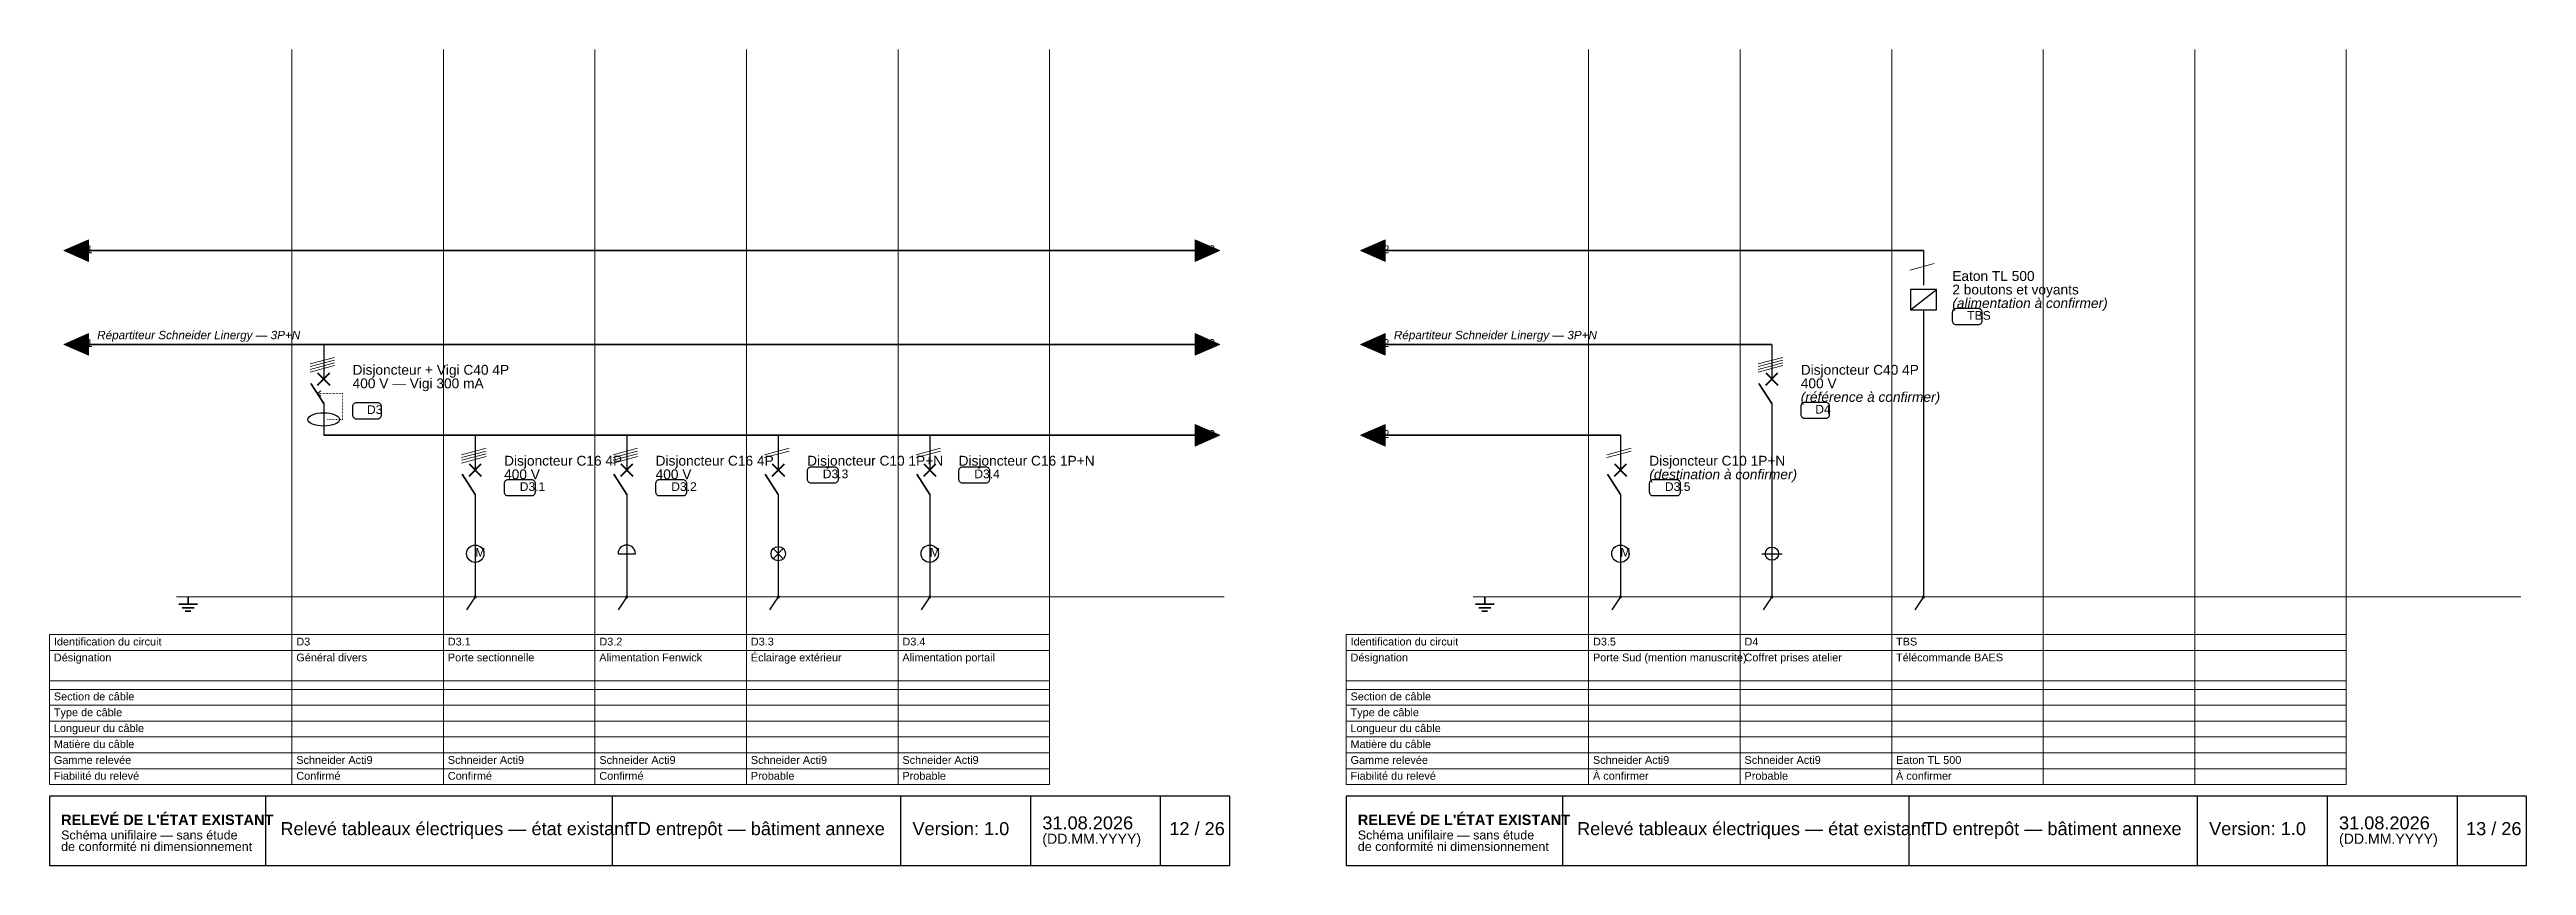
# Model space of a CAD drawing. Header units: millimetres. Extents: x 4 to 1561, y -1145 to 205.
# Drawn here: x 638 to 1244, y -455 to -256 of the extents above; entities that cross this region are included whole.
import ezdxf

# ---------------------------------------------------------------- set-up
doc = ezdxf.new("R2010")
doc.units = ezdxf.units.MM
doc.header["$LTSCALE"] = 0.5
doc.linetypes.add('DASHED', pattern=[1.524, 1.27, -0.254])
doc.linetypes.add('DOT', pattern=[0.508, 0, -0.508])
for name, color, linetype, lineweight, plot in [('RENVOIS_FOLIO', 5, 'Continuous', 0, False), ('SCHEMA', 7, 'Continuous', 0, False), ('SYMBOLES', 7, 'Continuous', 0, False), ('TERRE', 3, 'Continuous', 0, False), ('TEXTE', 7, 'Continuous', 0, False), ('TEXTE_A_CONFIRMER', 1, 'Continuous', 0, False), ('TRAME', 253, 'Continuous', 0, False)]:
    doc.layers.add(name, color=color, linetype=linetype, lineweight=lineweight, plot=plot)
doc.styles.add('SCHEMA', font='arial.ttf')
doc.styles.add('SCHEMA_GRAS', font='arialbd.ttf')
doc.styles.add('SCHEMA_ITAL', font='ariali.ttf')

msp = doc.modelspace()

# ---------------------------------------------------------------- texts
at = {"layer": 'TEXTE'}
for s, height, style, p in [('11', 1.905, 'SCHEMA', (645.82, -305.41)), ('13', 1.905, 'SCHEMA', (920.24, -305.41)), ('12', 1.905, 'SCHEMA', (962.82, -305.41)), ('2 boutons et voyants', 2.3989, 'SCHEMA', (1103.4, -315.5)), ('Eaton TL 500', 2.3989, 'SCHEMA', (1103.4, -312.19)), ('TBS', 2.117, 'SCHEMA', (1107.05, -321.68)), ('11', 1.905, 'SCHEMA', (645.82, -328.34)), ('Répartiteur Schneider Linergy — 3P+N', 2.0461, 'SCHEMA_ITAL', (649.88, -326.44)), ('13', 1.905, 'SCHEMA', (920.24, -328.34)), ('12', 1.905, 'SCHEMA', (962.82, -328.34)), ('Répartiteur Schneider Linergy — 3P+N', 2.0461, 'SCHEMA_ITAL', (966.88, -326.44)), ('Disjoncteur + Vigi C40 4P', 2.3989, 'SCHEMA', (712.32, -335.12)), ('Disjoncteur C40 4P', 2.3989, 'SCHEMA', (1066.36, -335.12)), ('400 V — Vigi 300 mA', 2.3989, 'SCHEMA', (712.32, -338.43)), ('400 V', 2.399, 'SCHEMA', (1066.36, -338.43)), ('D3', 2.117, 'SCHEMA', (715.84, -344.71)), ('D4', 2.117, 'SCHEMA', (1069.89, -344.61)), ('13', 1.905, 'SCHEMA', (920.24, -350.57)), ('12', 1.905, 'SCHEMA', (962.82, -350.57)), ('Disjoncteur C16 4P', 2.3989, 'SCHEMA', (749.36, -357.34)), ('Disjoncteur C16 4P', 2.3989, 'SCHEMA', (786.4, -357.34)), ('Disjoncteur C10 1P+N', 2.3989, 'SCHEMA', (823.44, -357.34)), ('Disjoncteur C16 1P+N', 2.3989, 'SCHEMA', (860.48, -357.34)), ('Disjoncteur C10 1P+N', 2.3989, 'SCHEMA', (1029.32, -357.34)), ('400 V', 2.399, 'SCHEMA', (749.36, -360.66)), ('D3.1', 2.117, 'SCHEMA', (753.18, -363.52)), ('400 V', 2.399, 'SCHEMA', (786.4, -360.66)), ('D3.2', 2.117, 'SCHEMA', (790.22, -363.52)), ('D3.3', 2.117, 'SCHEMA', (827.26, -360.41)), ('D3.4', 2.117, 'SCHEMA', (864.31, -360.41)), ('D3.5', 2.117, 'SCHEMA', (1033.14, -363.52)), ('M', 2.12, 'SCHEMA', (742.3, -379.6)), ('M', 2.12, 'SCHEMA', (853.43, -379.6)), ('M', 2.12, 'SCHEMA', (1022.26, -379.6)), ('Identification du circuit', 1.905, 'SCHEMA', (639.29, -401.3)), ('D3', 1.905, 'SCHEMA', (698.56, -401.3)), ('D3.1', 1.905, 'SCHEMA', (735.6, -401.3)), ('D3.2', 1.905, 'SCHEMA', (772.64, -401.3)), ('D3.3', 1.905, 'SCHEMA', (809.68, -401.3)), ('D3.4', 1.905, 'SCHEMA', (846.73, -401.3)), ('Identification du circuit', 1.905, 'SCHEMA', (956.29, -401.3)), ('D3.5', 1.905, 'SCHEMA', (1015.56, -401.3)), ('D4', 1.905, 'SCHEMA', (1052.6, -401.3)), ('TBS', 1.905, 'SCHEMA', (1089.64, -401.3)), ('Désignation', 1.905, 'SCHEMA', (639.29, -405.18)), ('Général divers', 1.905, 'SCHEMA', (698.56, -405.18)), ('Porte sectionnelle', 1.905, 'SCHEMA', (735.6, -405.18)), ('Alimentation Fenwick', 1.905, 'SCHEMA', (772.64, -405.18)), ('Éclairage extérieur', 1.905, 'SCHEMA', (809.68, -405.18)), ('Alimentation portail', 1.905, 'SCHEMA', (846.73, -405.18)), ('Désignation', 1.905, 'SCHEMA', (956.29, -405.18)), ('Porte Sud (mention manuscrite)', 1.905, 'SCHEMA', (1015.56, -405.18)), ('Coffret prises atelier', 1.905, 'SCHEMA', (1052.6, -405.18)), ('Télécommande BAES', 1.905, 'SCHEMA', (1089.64, -405.18)), ('Type de câble', 1.905, 'SCHEMA', (639.29, -418.58)), ('Section de câble', 1.905, 'SCHEMA', (639.29, -414.7)), ('Type de câble', 1.905, 'SCHEMA', (956.29, -418.58)), ('Section de câble', 1.905, 'SCHEMA', (956.29, -414.7)), ('Longueur du câble', 1.905, 'SCHEMA', (639.29, -422.46)), ('Longueur du câble', 1.905, 'SCHEMA', (956.29, -422.46)), ('Gamme relevée', 1.905, 'SCHEMA', (639.29, -430.23)), ('Matière du câble', 1.905, 'SCHEMA', (639.29, -426.35)), ('Schneider Acti9', 1.905, 'SCHEMA', (698.56, -430.23)), ('Schneider Acti9', 1.905, 'SCHEMA', (735.6, -430.23)), ('Schneider Acti9', 1.905, 'SCHEMA', (772.64, -430.23)), ('Schneider Acti9', 1.905, 'SCHEMA', (809.68, -430.23)), ('Schneider Acti9', 1.905, 'SCHEMA', (846.73, -430.23)), ('Gamme relevée', 1.905, 'SCHEMA', (956.29, -430.23)), ('Matière du câble', 1.905, 'SCHEMA', (956.29, -426.35)), ('Schneider Acti9', 1.905, 'SCHEMA', (1015.56, -430.23)), ('Schneider Acti9', 1.905, 'SCHEMA', (1052.6, -430.23)), ('Eaton TL 500', 1.905, 'SCHEMA', (1089.64, -430.23)), ('Fiabilité du relevé', 1.905, 'SCHEMA', (639.29, -434.11)), ('Confirmé', 1.905, 'SCHEMA', (698.56, -434.11)), ('Confirmé', 1.905, 'SCHEMA', (735.6, -434.11)), ('Confirmé', 1.905, 'SCHEMA', (772.64, -434.11)), ('Probable', 1.905, 'SCHEMA', (809.68, -434.11)), ('Probable', 1.905, 'SCHEMA', (846.73, -434.11)), ('Fiabilité du relevé', 1.905, 'SCHEMA', (956.29, -434.11)), ('Probable', 1.905, 'SCHEMA', (1052.6, -434.11)), ("RELEVÉ DE L'ÉTAT EXISTANT", 2.54, 'SCHEMA_GRAS', (641.06, -445.18)), ("RELEVÉ DE L'ÉTAT EXISTANT", 2.54, 'SCHEMA_GRAS', (958.06, -445.18)), ('Schéma unifilaire — sans étude', 2.1872, 'SCHEMA', (641.06, -448.71)), ('Relevé tableaux électriques — état existant', 3.175, 'SCHEMA', (694.68, -447.65)), ('TD entrepôt — bâtiment annexe', 3.175, 'SCHEMA', (779.34, -447.65)), ('Version: 1.0', 3.175, 'SCHEMA', (849.19, -447.65)), ('31.08.2026', 3.175, 'SCHEMA', (880.94, -446.24)), ('(DD.MM.YYYY)', 2.4694, 'SCHEMA', (880.94, -449.77)), ('12 / 26', 3.175, 'SCHEMA', (911.99, -447.65)), ('Schéma unifilaire — sans étude', 2.1872, 'SCHEMA', (958.06, -448.71)), ('Relevé tableaux électriques — état existant', 3.175, 'SCHEMA', (1011.68, -447.65)), ('TD entrepôt — bâtiment annexe', 3.175, 'SCHEMA', (1096.34, -447.65)), ('Version: 1.0', 3.175, 'SCHEMA', (1166.19, -447.65)), ('31.08.2026', 3.175, 'SCHEMA', (1197.94, -446.24)), ('(DD.MM.YYYY)', 2.4694, 'SCHEMA', (1197.94, -449.77)), ('13 / 26', 3.175, 'SCHEMA', (1228.99, -447.65)), ('de conformité ni dimensionnement', 2.1872, 'SCHEMA', (641.06, -451.53)), ('de conformité ni dimensionnement', 2.1872, 'SCHEMA', (958.06, -451.53))]:
    msp.add_text(s, height=height, dxfattribs=dict(at, style=style)).set_placement(p)
at = {"layer": 'TEXTE_A_CONFIRMER'}
for s, height, style, p in [('(alimentation à confirmer)', 2.3989, 'SCHEMA_ITAL', (1103.4, -318.82)), ('(référence à confirmer)', 2.3989, 'SCHEMA_ITAL', (1066.36, -341.75)), ('(destination à confirmer)', 2.3989, 'SCHEMA_ITAL', (1029.32, -360.66)), ('À confirmer', 1.905, 'SCHEMA', (1015.56, -434.11)), ('À confirmer', 1.905, 'SCHEMA', (1089.64, -434.11))]:
    msp.add_text(s, height=height, dxfattribs=dict(at, style=style)).set_placement(p)

# ---------------------------------------------------------------- hatches: boundary and pattern name
at = {"layer": 'RENVOIS_FOLIO'}
for points in [[(647.76, -302.13), (641.76, -304.78), (647.76, -307.42)], [(918.3, -302.13), (924.3, -304.78), (918.3, -307.42)], [(964.76, -302.13), (958.76, -304.78), (964.76, -307.42)], [(647.76, -325.06), (641.76, -327.71), (647.76, -330.35)], [(918.3, -325.06), (924.3, -327.71), (918.3, -330.35)], [(964.76, -325.06), (958.76, -327.71), (964.76, -330.35)], [(918.3, -347.29), (924.3, -349.93), (918.3, -352.58)], [(964.76, -347.29), (958.76, -349.93), (964.76, -352.58)]]:
    msp.add_hatch(color=7, dxfattribs=at).paths.add_polyline_path(points)
at = {"layer": 'SCHEMA'}
h = msp.add_hatch(color=7, dxfattribs=at)
edge = h.paths.add_edge_path()
edge.add_arc((742.3, -389.44), 0.388, 0, 360)
h = msp.add_hatch(color=7, dxfattribs=at)
edge = h.paths.add_edge_path()
edge.add_arc((779.34, -389.44), 0.388, 0, 360)
h = msp.add_hatch(color=7, dxfattribs=at)
edge = h.paths.add_edge_path()
edge.add_arc((816.39, -389.44), 0.388, 0, 360)
h = msp.add_hatch(color=7, dxfattribs=at)
edge = h.paths.add_edge_path()
edge.add_arc((853.43, -389.44), 0.388, 0, 360)
h = msp.add_hatch(color=7, dxfattribs=at)
edge = h.paths.add_edge_path()
edge.add_arc((1022.26, -389.44), 0.388, 0, 360)
h = msp.add_hatch(color=7, dxfattribs=at)
edge = h.paths.add_edge_path()
edge.add_arc((1059.3, -389.44), 0.388, 0, 360)
h = msp.add_hatch(color=7, dxfattribs=at)
edge = h.paths.add_edge_path()
edge.add_arc((1096.34, -389.44), 0.388, 0, 360)

# ---------------------------------------------------------------- linework, layer by layer
at = {"layer": 'RENVOIS_FOLIO'}
for points in [[(647.76, -302.13), (641.76, -304.78), (647.76, -307.42)], [(918.3, -302.13), (924.3, -304.78), (918.3, -307.42)], [(964.76, -302.13), (958.76, -304.78), (964.76, -307.42)], [(647.76, -325.06), (641.76, -327.71), (647.76, -330.35)], [(918.3, -325.06), (924.3, -327.71), (918.3, -330.35)], [(964.76, -325.06), (958.76, -327.71), (964.76, -330.35)], [(918.3, -347.29), (924.3, -349.93), (918.3, -352.58)], [(964.76, -347.29), (958.76, -349.93), (964.76, -352.58)]]:
    msp.add_lwpolyline(points, close=True, dxfattribs=at)
at = {"layer": 'SCHEMA', "lineweight": 35}
for p, q in [((647.76, -304.78), (918.3, -304.78)), ((964.76, -304.78), (1096.34, -304.78)), ((647.76, -327.71), (918.3, -327.71)), ((964.76, -327.71), (1059.3, -327.71)), ((702.09, -337.23), (705.26, -342.17)), ((1056.13, -337.23), (1059.3, -342.17)), ((705.26, -349.93), (918.3, -349.93)), ((964.76, -349.93), (1022.26, -349.93)), ((739.13, -359.46), (742.3, -364.4)), ((776.17, -359.46), (779.34, -364.4)), ((813.21, -359.46), (816.39, -364.4)), ((850.25, -359.46), (853.43, -364.4)), ((1019.09, -359.46), (1022.26, -364.4)), ((669.81, -391.21), (674.39, -391.21)), ((670.62, -392.06), (673.58, -392.06)), ((671.39, -392.9), (672.81, -392.9)), ((672.1, -389.44), (672.1, -391.21)), ((986.81, -391.21), (991.39, -391.21)), ((987.62, -392.06), (990.58, -392.06)), ((988.39, -392.9), (989.81, -392.9)), ((989.1, -389.44), (989.1, -391.21))]:
    msp.add_line(p, q, dxfattribs=at)
at = {"layer": 'SCHEMA', "lineweight": 30}
for p, q in [((1096.34, -304.78), (1096.34, -313.24)), ((1093.17, -319.24), (1099.52, -314.3)), ((1096.34, -319.24), (1096.34, -389.44)), ((705.26, -327.71), (705.26, -336.18)), ((1059.3, -327.71), (1059.3, -336.18)), ((705.26, -342.17), (705.26, -349.93)), ((1059.3, -342.17), (1059.3, -389.44)), ((742.3, -349.93), (742.3, -358.4)), ((779.34, -349.93), (779.34, -358.4)), ((816.39, -349.93), (816.39, -358.4)), ((853.43, -349.93), (853.43, -358.4)), ((1022.26, -349.93), (1022.26, -358.4)), ((742.3, -364.4), (742.3, -389.44)), ((779.34, -364.4), (779.34, -389.44)), ((816.39, -364.4), (816.39, -389.44)), ((853.43, -364.4), (853.43, -389.44)), ((1022.26, -364.4), (1022.26, -389.44)), ((777.23, -378.86), (781.46, -378.86)), ((815.15, -380.1), (817.62, -377.63)), ((815.15, -377.63), (817.62, -380.1)), ((1056.83, -378.86), (1061.77, -378.86)), ((1059.3, -376.39), (1059.3, -381.33)), ((742.3, -389.44), (740.19, -392.62)), ((779.34, -389.44), (777.23, -392.62)), ((816.39, -389.44), (814.27, -392.62)), ((853.43, -389.44), (851.31, -392.62)), ((1022.26, -389.44), (1020.14, -392.62)), ((1059.3, -389.44), (1057.19, -392.62)), ((1096.34, -389.44), (1094.23, -392.62))]:
    msp.add_line(p, q, dxfattribs=at)
at = {"layer": 'SCHEMA', "lineweight": 40}
for p, q in [((703.78, -337.66), (706.74, -334.69)), ((703.78, -334.69), (706.74, -337.66)), ((1057.82, -337.66), (1060.78, -334.69)), ((1057.82, -334.69), (1060.78, -337.66)), ((740.82, -359.88), (743.78, -356.92)), ((740.82, -356.92), (743.78, -359.88)), ((777.86, -359.88), (780.83, -356.92)), ((777.86, -356.92), (780.83, -359.88)), ((814.9, -359.88), (817.87, -356.92)), ((814.9, -356.92), (817.87, -359.88)), ((851.95, -359.88), (854.91, -356.92)), ((851.95, -356.92), (854.91, -359.88)), ((1020.78, -359.88), (1023.74, -356.92)), ((1020.78, -356.92), (1023.74, -359.88))]:
    msp.add_line(p, q, dxfattribs=at)
at = {"layer": 'SCHEMA', "lineweight": 30}
msp.add_lwpolyline([(1093.17, -319.24), (1099.52, -319.24), (1099.52, -314.3), (1093.17, -314.3)], close=True, dxfattribs=at)
for centre, radius in [((742.3, -378.86), 2.12), ((816.39, -378.86), 1.76), ((853.43, -378.86), 2.12), ((1022.26, -378.86), 2.12), ((1059.3, -378.86), 1.62)]:
    msp.add_circle(centre, radius, dxfattribs=at)
msp.add_arc((779.34, -378.86), 2.12, 0, 180, dxfattribs=at)
msp.add_ellipse((705.26, -346.05), major_axis=(3.88, 0), ratio=0.418182, dxfattribs=at)
at = {"layer": 'SYMBOLES', "lineweight": 20}
for p, q in [((1092.99, -309.54), (1098.99, -307.95)), ((701.91, -332.47), (707.91, -330.88)), ((701.91, -333.14), (707.91, -331.55)), ((701.91, -333.81), (707.91, -332.22)), ((701.91, -334.48), (707.91, -332.89)), ((1055.95, -332.47), (1061.95, -330.88)), ((1055.95, -333.14), (1061.95, -331.55)), ((1055.95, -333.81), (1061.95, -332.22)), ((1055.95, -334.48), (1061.95, -332.89)), ((703.71, -339.7), (704.56, -339.07)), ((703.71, -339.7), (704.56, -340.34)), ((738.95, -354.7), (744.95, -353.11)), ((738.95, -355.37), (744.95, -353.78)), ((738.95, -356.04), (744.95, -354.45)), ((738.95, -356.71), (744.95, -355.12)), ((775.99, -354.7), (781.99, -353.11)), ((775.99, -355.37), (781.99, -353.78)), ((775.99, -356.04), (781.99, -354.45)), ((775.99, -356.71), (781.99, -355.12)), ((813.03, -354.7), (819.03, -353.11)), ((813.03, -355.37), (819.03, -353.78)), ((850.08, -354.7), (856.07, -353.11)), ((850.08, -355.37), (856.07, -353.78)), ((1018.91, -354.7), (1024.91, -353.11)), ((1018.91, -355.37), (1024.91, -353.78))]:
    msp.add_line(p, q, dxfattribs=at)
at = {"layer": 'SYMBOLES', "linetype": 'DOT', "lineweight": 20}
for p, q in [((703.71, -339.7), (709.85, -339.7)), ((709.85, -339.7), (709.85, -346.05)), ((709.85, -346.05), (705.97, -346.05))]:
    msp.add_line(p, q, dxfattribs=at)
at = {"layer": 'SYMBOLES', "lineweight": 15}
for p, q in [((638.23, -398.62), (882.71, -398.62)), ((638.23, -435.31), (638.23, -398.62)), ((697.5, -435.31), (697.5, -398.62)), ((734.54, -435.31), (734.54, -398.62)), ((771.58, -435.31), (771.58, -398.62)), ((808.62, -435.31), (808.62, -398.62)), ((845.67, -435.31), (845.67, -398.62)), ((882.71, -435.31), (882.71, -398.62)), ((955.23, -398.62), (1199.71, -398.62)), ((955.23, -435.31), (955.23, -398.62)), ((1014.5, -435.31), (1014.5, -398.62)), ((1051.54, -435.31), (1051.54, -398.62)), ((1088.58, -435.31), (1088.58, -398.62)), ((1125.62, -435.31), (1125.62, -398.62)), ((1162.67, -435.31), (1162.67, -398.62)), ((1199.71, -435.31), (1199.71, -398.62)), ((638.23, -402.5), (882.71, -402.5)), ((955.23, -402.5), (1199.71, -402.5)), ((638.23, -409.91), (882.71, -409.91)), ((955.23, -409.91), (1199.71, -409.91)), ((638.23, -412.02), (882.71, -412.02)), ((638.23, -415.9), (882.71, -415.9)), ((955.23, -412.02), (1199.71, -412.02)), ((955.23, -415.9), (1199.71, -415.9)), ((638.23, -419.78), (882.71, -419.78)), ((638.23, -423.66), (882.71, -423.66)), ((955.23, -419.78), (1199.71, -419.78)), ((955.23, -423.66), (1199.71, -423.66)), ((638.23, -427.54), (882.71, -427.54)), ((955.23, -427.54), (1199.71, -427.54)), ((638.23, -431.43), (882.71, -431.43)), ((638.23, -435.31), (882.71, -435.31)), ((955.23, -431.43), (1199.71, -431.43)), ((955.23, -435.31), (1199.71, -435.31))]:
    msp.add_line(p, q, dxfattribs=at)
at = {"layer": 'SYMBOLES', "lineweight": 25}
for p, q in [((691.15, -455.06), (691.15, -438.13)), ((775.82, -455.06), (775.82, -438.13)), ((846.37, -455.06), (846.37, -438.13)), ((878.12, -455.06), (878.12, -438.13)), ((909.87, -455.06), (909.87, -438.13)), ((1008.15, -455.06), (1008.15, -438.13)), ((1092.82, -455.06), (1092.82, -438.13)), ((1163.37, -455.06), (1163.37, -438.13)), ((1195.12, -455.06), (1195.12, -438.13)), ((1226.87, -455.06), (1226.87, -438.13))]:
    msp.add_line(p, q, dxfattribs=at)
for points in [[(1104.32, -322.84), (1109.77, -322.84, 0.414214), (1110.69, -321.92), (1110.69, -319.88, 0.414214), (1109.77, -318.96), (1104.32, -318.96, 0.414214), (1103.4, -319.88), (1103.4, -321.92, 0.414214)], [(713.23, -345.88), (718.45, -345.88, 0.414214), (719.37, -344.96), (719.37, -342.91, 0.414214), (718.45, -342), (713.23, -342, 0.414214), (712.32, -342.91), (712.32, -344.96, 0.414214)], [(1067.28, -345.77), (1072.5, -345.77, 0.414214), (1073.41, -344.85), (1073.41, -342.81, 0.414214), (1072.5, -341.89), (1067.28, -341.89, 0.414214), (1066.36, -342.81), (1066.36, -344.85, 0.414214)], [(750.28, -364.68), (756.09, -364.68, 0.414214), (757, -363.76), (757, -361.72, 0.414214), (756.09, -360.8), (750.28, -360.8, 0.414214), (749.36, -361.72), (749.36, -363.76, 0.414214)], [(787.32, -364.68), (793.13, -364.68, 0.414214), (794.05, -363.76), (794.05, -361.72, 0.414214), (793.13, -360.8), (787.32, -360.8, 0.414214), (786.4, -361.72), (786.4, -363.76, 0.414214)], [(824.36, -361.57), (830.17, -361.57, 0.414214), (831.09, -360.66), (831.09, -358.61, 0.414214), (830.17, -357.69), (824.36, -357.69, 0.414214), (823.44, -358.61), (823.44, -360.66, 0.414214)], [(861.4, -361.57), (867.21, -361.57, 0.414214), (868.13, -360.66), (868.13, -358.61, 0.414214), (867.21, -357.69), (861.4, -357.69, 0.414214), (860.48, -358.61), (860.48, -360.66, 0.414214)], [(1030.23, -364.68), (1036.04, -364.68, 0.414214), (1036.96, -363.76), (1036.96, -361.72, 0.414214), (1036.04, -360.8), (1030.23, -360.8, 0.414214), (1029.32, -361.72), (1029.32, -363.76, 0.414214)]]:
    msp.add_lwpolyline(points, format="xyb", close=True, dxfattribs=at)
for points in [[(638.23, -455.06), (926.77, -455.06), (926.77, -438.13), (638.23, -438.13)], [(955.23, -455.06), (1243.77, -455.06), (1243.77, -438.13), (955.23, -438.13)]]:
    msp.add_lwpolyline(points, close=True, dxfattribs=at)
at = {"layer": 'TERRE', "color": 3}
for p, q in [((669.28, -389.44), (925.36, -389.44)), ((986.28, -389.44), (1242.36, -389.44))]:
    msp.add_line(p, q, dxfattribs=at)
at = {"layer": 'TERRE', "color": 2, "linetype": 'DASHED'}
for p, q in [((670.69, -389.44), (925.36, -389.44)), ((987.69, -389.44), (1242.36, -389.44))]:
    msp.add_line(p, q, dxfattribs=at)
at = {"layer": 'TRAME'}
for p, q in [((697.5, -435.31), (697.5, -255.64)), ((734.54, -435.31), (734.54, -255.64)), ((771.58, -435.31), (771.58, -255.64)), ((808.62, -435.31), (808.62, -255.64)), ((845.67, -435.31), (845.67, -255.64)), ((882.71, -435.31), (882.71, -255.64)), ((1014.5, -435.31), (1014.5, -255.64)), ((1051.54, -435.31), (1051.54, -255.64)), ((1088.58, -435.31), (1088.58, -255.64)), ((1125.62, -435.31), (1125.62, -255.64)), ((1162.67, -435.31), (1162.67, -255.64)), ((1199.71, -435.31), (1199.71, -255.64))]:
    msp.add_line(p, q, dxfattribs=at)

msp.set_redraw_order([(e.dxf.handle, doc.entitydb.next_handle()) for e in msp.query("TEXT MTEXT ATTDEF DIMENSION ARC_DIMENSION")])  # texts and dimensions are drawn at this point

doc.saveas('drawing.dxf')
